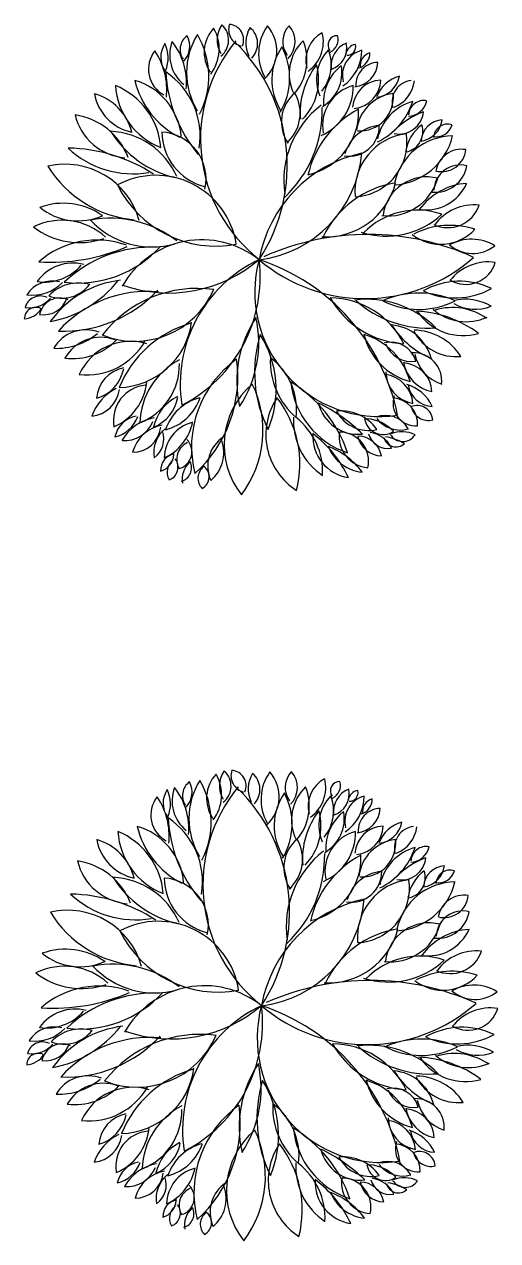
# Model space of a CAD drawing. Header units: inches. Extents: x -1202318 to 15458, y 120 to 819423.
# Drawn here: x 1574.2 to 1601.7, y 1509 to 1579.7 of the extents above; entities that cross this region are included whole.
import ezdxf

# ---------------------------------------------------------------- set-up
doc = ezdxf.new("R2010")
doc.units = ezdxf.units.IN

# ---------------------------------------------------------------- blocks, each defined once
blk = doc.blocks.new('A$C045817B7')
at = {"linetype": 'Continuous'}
for centre, radius, start, end in [((0.6664, 1.3694), 0.1091, 136.9706, 214.0961), ((0.4765, 1.3797), 0.1274, 322.5461, 30.2051), ((0.6744, 1.4079), 0.0774, 143.4666, 212.636), ((0.57, 1.407), 0.0631, 308.0621, 48.0716), ((0.686, 1.4396), 0.053, 162.0876, 254.9372), ((0.6316, 1.408), 0.0481, 336.7056, 85.2676), ((0.7778, 1.3984), 0.0917, 148.6867, 206.3859), ((0.6591, 1.3965), 0.0638, 315.3788, 50.8821), ((0.8722, 1.3655), 0.1462, 144.1247, 209.9983), ((0.6634, 1.374), 0.1188, 313.0665, 40.4805), ((0.8707, 1.4029), 0.07, 135.7289, 216.7307), ((0.7666, 1.403), 0.0727, 313.9166, 42.0854), ((0.4987, 1.3541), 0.076, 146.2148, 215.5863), ((0.3443, 1.3523), 0.1014, 336.8375, 25.7602), ((0.5662, 1.3608), 0.1158, 158.8629, 231.8014), ((0.2964, 1.275), 0.206, 354.9299, 38.2776), ((0.5343, 1.3778), 0.0517, 125.1476, 215.1674), ((0.4462, 1.3883), 0.0665, 315.9686, 28.5539), ((0.7268, 1.3062), 0.2242, 148.1293, 211.6066), ((0.3159, 1.2951), 0.2557, 332.7316, 30.423), ((1.0197, 1.1013), 0.4738, 140.1927, 231.9127), ((1.0197, 1.1013), 0.4738, 140.1927, 231.9127), ((0.2838, 1.0191), 0.5309, 326.6718, 45.9965), ((0.2838, 1.0191), 0.5309, 326.6718, 45.9965), ((0.9631, 1.3029), 0.1423, 134.1111, 205.5497), ((0.7182, 1.3453), 0.1576, 318.2431, 22.2882), ((0.969, 1.3444), 0.0971, 118.1173, 194.1612), ((0.813, 1.4029), 0.1136, 305.529, 13.8056), ((0.9695, 1.3923), 0.0286, 87.7834, 216.2289), ((0.9291, 1.4089), 0.0432, 295.9976, 16.1714), ((1.0279, 1.3263), 0.0778, 112.7761, 185.856), ((0.9279, 1.3841), 0.0712, 288.713, 11.2589), ((1.0319, 1.3578), 0.0364, 99.2784, 171.3916), ((1.0006, 1.3868), 0.0264, 266.1586, 15.4849), ((0.4754, 1.3172), 0.0907, 141.6219, 241.8227), ((0.2291, 1.2535), 0.2123, 353.7714, 34.3944), ((0.9468, 1.2846), 0.1799, 145.6159, 212.0121), ((0.6159, 1.2898), 0.2063, 329.0835, 27.8381), ((1.036, 1.2858), 0.1306, 135.6289, 203.2703), ((0.8232, 1.3309), 0.128, 320.2817, 21.1504), ((1.0655, 1.2981), 0.08, 104.201, 194.4012), ((0.911, 1.3767), 0.1348, 304.2378, 359.5829), ((1.0223, 1.3669), 0.0483, 287.5588, 1.0547), ((1.083, 1.3272), 0.0425, 107.0612, 187.7677), ((1.0962, 1.1823), 0.2416, 142.2526, 184.7932), ((0.7417, 1.2826), 0.1702, 315.1897, 16.2404), ((0.8643, 1.3059), 0.1198, 299.7947, 10.8598), ((1.0727, 1.2143), 0.1458, 128.4546, 183.4176), ((1.0152, 1.3421), 0.0802, 276.1637, 357.1543), ((1.0975, 1.268), 0.0702, 91.7786, 182.4828), ((0.2878, 1.0907), 0.1993, 4.9325, 74.201), ((0.6039, 1.3458), 0.2693, 193.5994, 242.7133), ((0.3068, 1.1104), 0.238, 350.9158, 56.4676), ((0.8653, 1.3294), 0.4275, 182.7633, 220.2681), ((1.1072, 1.193), 0.0904, 91.8605, 175.7336), ((1.0126, 1.2864), 0.0917, 275.8545, 358.0593), ((1.0844, 1.3088), 0.0789, 274.952, 350.0502), ((1.1889, 1.1941), 0.1045, 104.8358, 158.3298), ((1.2068, 1.2153), 0.0674, 97.023, 194.188), ((1.108, 1.2939), 0.1018, 291.8243, 352.6819), ((0.1965, 1.0561), 0.2274, 4.7143, 67.8163), ((0.5028, 1.2808), 0.2209, 183.6832, 248.8474), ((0.9115, 1.1543), 0.115, 129.5904, 214.9904), ((0.7308, 1.1812), 0.1239, 311.7047, 29.8857), ((0.8562, 1.2617), 0.1625, 293.0154, 1.6548), ((1.0513, 1.1434), 0.1272, 104.8433, 190.8351), ((0.1728, 1.0823), 0.165, 14.1334, 74.4408), ((0.3624, 1.2672), 0.1476, 190.1254, 258.4489), ((1.0974, 0.9718), 0.2934, 127.2528, 187.8803), ((1.1581, 1.1132), 0.1295, 96.7641, 173.2337), ((1.0397, 1.2301), 0.1038, 265.9009, 6.4786), ((1.0033, 1.2812), 0.2101, 295.6392, 342.2693), ((1.2455, 1.0682), 0.1549, 105.7731, 167.7334), ((1.2381, 1.1724), 0.0478, 79.6966, 175.7556), ((1.189, 1.2308), 0.0588, 271.4011, 348.9236), ((0.1267, 0.9688), 0.2091, 21.1582, 81.5772), ((0.3262, 1.2162), 0.1737, 193.4903, 265.1113), ((0.5527, 1.1907), 0.3707, 313.1476, 1.2102), ((1.1789, 0.9212), 0.3076, 117.7333, 167.1791), ((0.8369, 1.1852), 0.1991, 282.2224, 2.3823), ((1.3144, 0.9653), 0.233, 109.4994, 136.9089), ((1.1608, 1.1925), 0.0761, 259.0641, 354.3395), ((1.0061, 1.1414), 0.0938, 260.6789, 0.9431), ((1.1101, 1.0219), 0.1214, 94.8183, 164.0455), ((1.3053, 1.0436), 0.1251, 126.1873, 171.9), ((1.1707, 1.1239), 0.0642, 283.5886, 18.8322), ((1.2188, 1.1704), 0.0764, 278.2551, 352.0256), ((1.297, 1.0929), 0.067, 92.1528, 177.3641), ((1.277, 1.158), 0.05, 255.9485, 344.7487), ((1.3116, 1.1035), 0.0435, 71.8727, 177.5899), ((0.2561, 0.8876), 0.2375, 24.1229, 87.271), ((0.5393, 1.2931), 0.3197, 211.7537, 257.205), ((0.4174, 0.9772), 0.1456, 347.7275, 86.5018), ((0.6034, 1.1247), 0.1771, 180.6823, 254.9928), ((1.2044, 0.9385), 0.1799, 96.5443, 185.0063), ((1.0168, 1.0913), 0.1691, 273.2227, 8.7941), ((1.134, 1.1573), 0.1987, 273.4935, 346.3568), ((1.3282, 0.9252), 0.1852, 90.3381, 167.7122), ((0.127, 0.5703), 0.5026, 57.1, 88.9879), ((0.337, 1.2873), 0.2941, 226.8371, 279.6115), ((1.1346, 0.6529), 0.414, 102.4187, 169.64), ((0.6844, 1.0873), 0.3625, 276.8124, 355.2462), ((1.1346, 0.6529), 0.414, 102.4187, 169.64), ((0.6844, 1.0873), 0.3625, 276.8124, 355.2462), ((1.3545, 0.9891), 0.0801, 80.2322, 170.7901), ((1.2929, 1.0755), 0.0756, 256.6638, 354.3586), ((0.127, 0.785), 0.2377, 15.6317, 103.0399), ((0.3726, 1.2012), 0.3517, 211.6708, 264.7928), ((1.2734, 1.0356), 0.0995, 264.1118, 349.9981), ((1.3514, 0.9375), 0.0832, 76.143, 176.5124), ((0.4076, 0.7366), 0.2521, 8.8778, 118.165), ((0.4076, 0.7366), 0.2521, 8.8778, 118.165), ((1.1274, 1.0224), 0.1594, 262.8203, 344.2968), ((1.2467, 0.8474), 0.1363, 75.4836, 172.5015), ((0.5926, 1.1079), 0.3385, 206.1263, 280.9166), ((0.5926, 1.1079), 0.3385, 206.1263, 280.9166), ((0.9351, 1.0202), 0.2221, 266.4743, 345.5895), ((1.1974, 0.6673), 0.3014, 99.0241, 154.2486), ((1.2452, 1.0185), 0.1368, 260.6816, 336.3986), ((1.385, 0.7647), 0.1995, 94.1518, 143.8725), ((0.1203, 0.6894), 0.2127, 55.0608, 109.8401), ((0.1659, 1.0346), 0.1869, 230.921, 294.5931), ((1.1214, 1.055), 0.2545, 252.2856, 312.6971), ((1.2178, 0.6489), 0.232, 70.845, 135.8807), ((1.3123, 0.9293), 0.1026, 244.6403, 341.1924), ((1.3929, 0.7467), 0.1504, 83.6931, 144.2356), ((0.1171, 0.65), 0.1995, 47.6242, 116.3703), ((0.1706, 1.0132), 0.2329, 232.3928, 289.0729), ((0.2665, 0.5182), 0.3376, 52.3333, 100.5116), ((0.397, 1.0299), 0.2631, 223.0994, 285.2758), ((1.3193, 0.586), 0.2478, 71.9408, 116.9441), ((1.065, 0.0154), 0.7902, 65.535, 114.0997), ((1.065, 0.0154), 0.7902, 65.535, 114.0997), ((1.2904, 0.9187), 0.1435, 232.041, 317.4503), ((1.3855, 0.6536), 0.1373, 58.3812, 119.5333), ((0.2248, 0.513), 0.2752, 70.5173, 130.8948), ((0.0839, 1.3159), 0.5962, 266.2174, 293.1983), ((0.1665, 0.9991), 0.344, 262.8943, 317.9077), ((0.3954, 0.3726), 0.3937, 87.5171, 133.5965), ((0.5504, 0.505), 0.2842, 51.4847, 150.4796), ((0.5504, 0.505), 0.2842, 51.4847, 150.4796), ((1.3894, 0.856), 0.1093, 228.9093, 308.5468), ((0.1501, 0.5823), 0.1347, 75.3344, 144.8904), ((0.4477, 1.0522), 0.4279, 250.5559, 310.8185), ((0.4477, 1.0522), 0.4279, 250.5559, 310.8185), ((0.9093, 0.3417), 0.4264, 115.2559, 188.7459), ((0.9093, 0.3417), 0.4264, 115.2559, 188.7459), ((0.2864, 0.6729), 0.4444, 296.9632, 7.0387), ((0.2864, 0.6729), 0.4444, 296.9632, 7.0387), ((1.0995, 0.6274), 0.3853, 164.9611, 278.5253), ((1.0995, 0.6274), 0.3853, 164.9611, 278.5253), ((1.0556, 1.1144), 0.5075, 229.6992, 311.5503), ((1.0556, 1.1144), 0.5075, 229.6992, 311.5503), ((0.5281, 0.1175), 0.6416, 11.581, 71.9055), ((0.5281, 0.1175), 0.6416, 11.581, 71.9055), ((1.4381, 0.5681), 0.1525, 81.9806, 141.5702), ((1.3681, 0.7463), 0.0952, 239.4601, 343.3963), ((0.0619, 0.8098), 0.1516, 261.6902, 318.8637), ((0.0856, 0.5692), 0.0924, 75.5349, 147.3156), ((0.0264, 0.7441), 0.1264, 261.5672, 316.5813), ((0.1678, 0.529), 0.1262, 73.7967, 136.5993), ((0.1161, 0.7159), 0.1079, 248.2341, 323.5826), ((0.3333, 0.3548), 0.3109, 96.4976, 144.4202), ((0.0147, 0.8818), 0.3523, 280.7516, 321.5123), ((1.349, 0.4325), 0.2281, 64.2867, 119.6833), ((0.0491, 0.5669), 0.0483, 63.8642, 164.9126), ((0.016, 0.6633), 0.0849, 260.8137, 319.621), ((0.0594, 0.633), 0.0762, 260.8552, 343.7736), ((0.1099, 0.545), 0.0639, 66.2708, 168.5265), ((0.1218, 0.9057), 0.3994, 267.6527, 316.8691), ((0.3814, 0.257), 0.3721, 84.6724, 137.8772), ((0.5362, 0.2652), 0.3734, 82.1944, 142.1523), ((0.5362, 0.2652), 0.3734, 82.1944, 142.1523), ((0.3419, 0.742), 0.2673, 247.9013, 336.4453), ((0.3419, 0.742), 0.2673, 247.9013, 336.4453), ((1.1929, 0.7481), 0.2816, 209.5725, 266.6092), ((0.9456, 0.351), 0.2582, 26.7163, 89.4654), ((1.0597, 0.2965), 0.3083, 45.5953, 96.7829), ((1.2229, 0.3438), 0.2801, 66.3523, 112.9171), ((1.3349, 0.8442), 0.2352, 245.2293, 298.7459), ((1.3671, 0.449), 0.156, 59.4734, 103.628), ((0.0356, 0.5443), 0.0356, 64.3194, 180.1506), ((-0.0058, 0.6141), 0.0702, 274.775, 327.7433), ((1.2491, 0.8458), 0.33, 227.6582, 274.5736), ((1.223, 0.8192), 0.2459, 241.9956, 297.1513), ((1.2006, 0.224), 0.3442, 53.1036, 87.7156), ((1.3593, 0.6625), 0.1701, 214.2354, 286.3594), ((1.3691, 0.6924), 0.1568, 229.1074, 294.3725), ((1.3261, 0.3939), 0.1854, 55.0763, 106.547), ((1.397, 0.7098), 0.1356, 240.5694, 291.3512), ((0.2862, 0.5657), 0.2344, 271.8374, 352.1545), ((0.6085, 0.2038), 0.3396, 105.8021, 157.9309), ((1.0105, 0.3521), 0.3523, 146.1403, 192.9375), ((0.3688, 0.4706), 0.3576, 326.5048, 12.5731), ((0.1906, 0.3947), 0.1155, 69.1503, 149.5623), ((0.0985, 0.6544), 0.2014, 267.8781, 309.7178), ((1.1122, 0.379), 0.3987, 163.006, 206.4028), ((0.463, 0.3256), 0.3173, 337.0155, 32.3933), ((1.2467, 0.5433), 0.1999, 193.5469, 255.092), ((0.9924, 0.2949), 0.2102, 15.2055, 73.4335), ((1.1267, 0.3879), 0.1381, 14.4757, 85.2332), ((1.3574, 0.6606), 0.2572, 212.358, 247.8743), ((1.338, 0.5758), 0.1485, 207.6518, 275.7647), ((1.204, 0.3326), 0.1769, 32.6713, 88.8509), ((0.237, 0.3593), 0.128, 69.7783, 150.4858), ((0.1479, 0.6138), 0.1927, 263.3238, 315.6901), ((0.1928, 0.5799), 0.2093, 263.7718, 329.9129), ((0.3292, 0.3005), 0.1743, 73.1013, 155.8555), ((1.135, 0.3906), 0.0817, 16.1716, 103.2737), ((1.1993, 0.4976), 0.0854, 200.7434, 279.5426), ((0.5833, 0.2167), 0.2253, 117.0311, 178.4752), ((0.8508, 0.1482), 0.3328, 125.4495, 194.3833), ((0.2582, 0.3649), 0.4034, 312.0836, 7.7492), ((0.9943, 0.4139), 0.2321, 177.4751, 229.0935), ((0.6442, 0.2632), 0.1996, 352.8763, 53.6923), ((1.2052, 0.3513), 0.0884, 353.8825, 92.0321), ((1.3315, 0.4593), 0.1236, 191.172, 251.9177), ((0.3292, 0.2889), 0.1062, 102.1715, 174.8796), ((0.192, 0.4121), 0.118, 285.4191, 349.1615), ((0.2887, 0.4014), 0.1918, 291.2352, 1.3744), ((1.2208, 0.3819), 0.1008, 180.7734, 260.5601), ((1.284, 0.427), 0.11, 188.605, 258.98), ((1.1695, 0.3143), 0.0936, 2.8758, 86.327), ((0.3853, 0.2301), 0.1093, 94.9728, 190.34), ((0.2114, 0.3659), 0.1689, 293.1081, 353.7713), ((0.8664, 0.1538), 0.2473, 130.295, 218.4672), ((0.4109, 0.1986), 0.3287, 322.8143, 25.9478), ((0.6196, 0.0026), 0.4026, 18.4462, 59.431), ((1.0837, 0.3758), 0.2592, 185.6314, 251.5275), ((1.1056, 0.2743), 0.099, 4.7965, 82.2404), ((1.1474, 0.2185), 0.1287, 25.3111, 73.0248), ((1.2674, 0.3528), 0.0794, 189.1464, 267.3617), ((0.1997, 0.3383), 0.0957, 275.5656, 352.3302), ((0.3529, 0.1917), 0.1528, 116.357, 160.3901), ((0.5347, 0.1803), 0.1372, 116.0884, 168.1091), ((0.3509, 0.326), 0.1275, 292.8853, 348.9183), ((1.2131, 0.2836), 0.0708, 161.1105, 274.4944), ((0.4013, 0.3473), 0.1505, 283.8028, 342.1607), ((0.5833, 0.1511), 0.1545, 105.3834, 161.1006), ((0.9521, 0.1858), 0.2037, 146.0669, 237.8395), ((0.5228, 0.0949), 0.3311, 345.7306, 38.1758), ((1.0332, 0.3118), 0.1248, 193.0285, 276.8178), ((0.6739, -0.1999), 0.5388, 46.026, 63.8202), ((1.1364, 0.2173), 0.0824, 357.0116, 85.6827), ((1.2165, 0.2267), 0.0494, 5.791, 111.6106), ((1.2523, 0.2848), 0.0548, 193.7223, 284.1234), ((0.3607, 0.1623), 0.0817, 100.2324, 168.3254), ((0.2571, 0.277), 0.101, 283.4977, 339.7801), ((0.4281, 0.0957), 0.1446, 100.3612, 150.1928), ((0.3102, 0.2627), 0.0954, 265.5089, 337.9725), ((1.0372, 0.2287), 0.2034, 176.6795, 236.2095), ((0.7101, 0.0699), 0.2143, 357.2572, 51.8918), ((0.9812, 0.1222), 0.137, 35.6397, 95.7045), ((1.0661, 0.3099), 0.1111, 207.5481, 283.7961), ((1.1115, 0.244), 0.0578, 187.7168, 304.4986), ((1.0523, 0.1071), 0.1282, 44.1762, 85.3443), ((1.1193, 0.1644), 0.0809, 29.3099, 111.5931), ((1.1636, 0.2895), 0.0894, 216.5656, 287.0761), ((0.4457, 0.1032), 0.1136, 99.379, 165.6267), ((0.3355, 0.2194), 0.088, 270.0752, 352.9011), ((0.4955, 0.131), 0.0944, 129.034, 190.2749), ((0.3592, 0.1732), 0.0733, 306.3661, 19.1068), ((0.37, 0.2545), 0.1543, 294.3385, 349.2686), ((0.5503, 0.111), 0.1167, 105.2898, 178.5727), ((1.024, 0.1819), 0.1305, 176.7389, 261.4389), ((0.6765, -0.1004), 0.362, 25.0348, 53.1431), ((1.0726, 0.1805), 0.0972, 172.1213, 265.1214), ((0.9767, 0.1039), 0.09, 346.9987, 90.244), ((1.1255, 0.2042), 0.061, 194.689, 281.2603), ((1.0586, 0.1064), 0.0875, 25.7085, 81.5835), ((1.1698, 0.0978), 0.097, 64.9944, 110.7064), ((0.5289, 0.1094), 0.0568, 113.8463, 210.2532), ((0.465, 0.133), 0.0543, 285.924, 44.7697), ((0.6769, 0.0883), 0.1087, 123.3541, 203.8422), ((0.5067, 0.1304), 0.1114, 309.3952, 19.6081), ((1.1077, 0.1961), 0.0758, 190.9945, 269.0226), ((1.0322, 0.1061), 0.0755, 10.8525, 89.1645), ((1.1515, 0.1862), 0.0382, 194.9585, 313.0302), ((1.0903, 0.0068), 0.1748, 60.0427, 80.4027), ((1.1726, 0.2102), 0.0454, 211.4703, 327.2679), ((0.4732, 0.0757), 0.051, 99.6572, 183.1618), ((0.4066, 0.1272), 0.0565, 286.0562, 356.8357), ((1.0599, 0.1966), 0.1275, 201.8372, 264.0548), ((0.8609, -0.0668), 0.2306, 36.3427, 69.5492), ((0.4899, 0.0698), 0.0477, 127.0247, 210.2404), ((0.4338, 0.0855), 0.0424, 290.487, 37.5911), ((0.4752, 0.0832), 0.0431, 284.6561, 26.2956), ((0.5618, 0.047), 0.0731, 132.16, 189.1742), ((0.5834, 0.0509), 0.0455, 127.5503, 224.1965), ((0.5322, 0.0553), 0.0406, 297.2401, 57.4513)]:
    blk.add_arc(centre, radius, start, end, dxfattribs=at)

msp = doc.modelspace()

# ---------------------------------------------------------------- block references
at = {"xscale": 18.7821419362127, "yscale": 18.7821419362127, "zscale": 18.7821419362127}
for p in [(1574.189, 1552.358), (1574.327, 1508.989)]:
    msp.add_blockref('A$C045817B7', p, dxfattribs=at)

doc.saveas('drawing.dxf')
